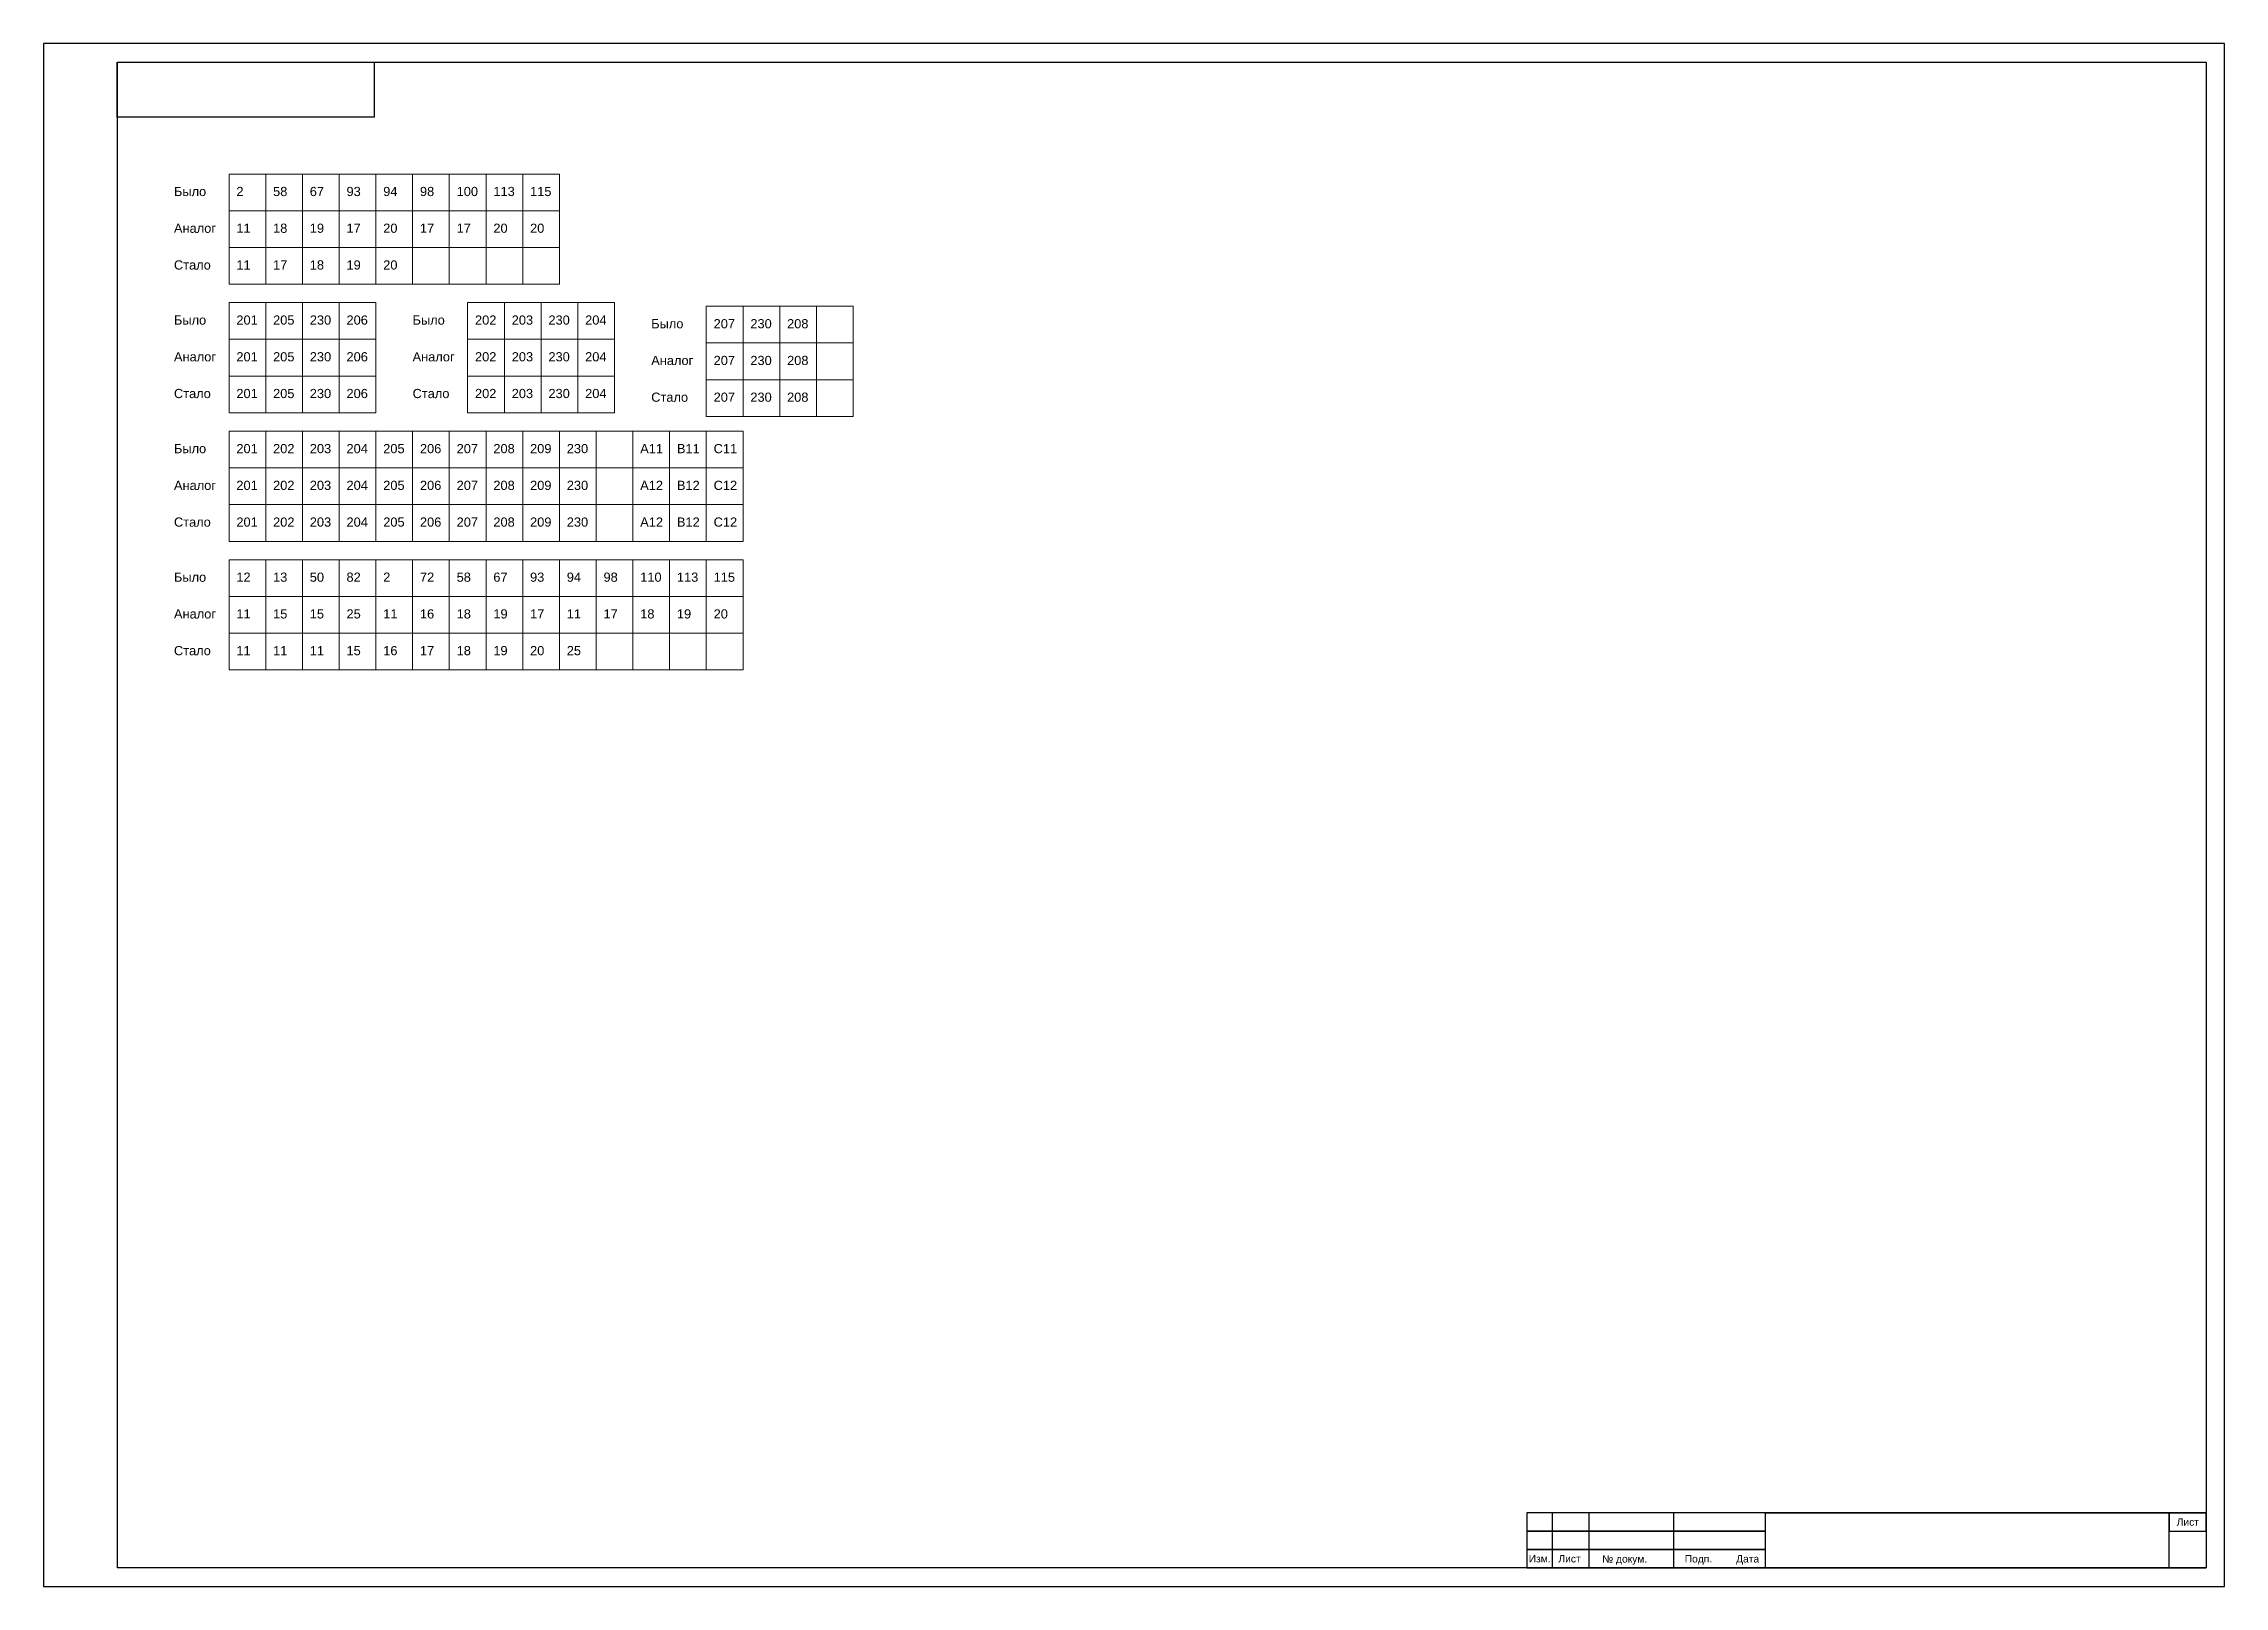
# Model space of a CAD drawing. Header units: millimetres. Extents: x 1900 to 5196, y 1354 to 2616.
# Drawn here: x 2574 to 3168, y 1356 to 1776 of the extents above; entities that cross this region are included whole.
import ezdxf

# ---------------------------------------------------------------- set-up
doc = ezdxf.new("R2010")
doc.units = ezdxf.units.MM
doc.layers.get('0').update_dxf_attribs({"lineweight": 20})
doc.layers.add('Оформление', color=7, linetype='Continuous', lineweight=30)
doc.styles.get("Standard").update_dxf_attribs({"font": 'arial.ttf'})

msp = doc.modelspace()

# ---------------------------------------------------------------- texts
at = {"layer": 'Оформление'}
for s, p in [('Было', (2610, 1734)), ('2', (2627, 1734)), ('58', (2637, 1734)), ('67', (2647, 1734)), ('93', (2657, 1734)), ('94', (2667, 1734)), ('98', (2677, 1734)), ('100', (2687, 1734)), ('113', (2697, 1734)), ('115', (2707, 1734)), ('Аналог', (2610, 1724)), ('11', (2627, 1724)), ('18', (2637, 1724)), ('19', (2647, 1724)), ('17', (2657, 1724)), ('20', (2667, 1724)), ('17', (2677, 1724)), ('17', (2687, 1724)), ('20', (2697, 1724)), ('20', (2707, 1724)), ('Стало', (2610, 1714)), ('11', (2627, 1714)), ('17', (2637, 1714)), ('18', (2647, 1714)), ('19', (2657, 1714)), ('20', (2667, 1714)), ('Было', (2610, 1699)), ('201', (2627, 1699)), ('205', (2637, 1699)), ('230', (2647, 1699)), ('206', (2657, 1699)), ('Было', (2675, 1699)), ('202', (2692, 1699)), ('203', (2702, 1699)), ('230', (2712, 1699)), ('204', (2722, 1699)), ('Было', (2740, 1698)), ('207', (2757, 1698)), ('230', (2767, 1698)), ('208', (2777, 1698)), ('Аналог', (2610, 1689)), ('201', (2627, 1689)), ('205', (2637, 1689)), ('230', (2647, 1689)), ('206', (2657, 1689)), ('Аналог', (2675, 1689)), ('202', (2692, 1689)), ('203', (2702, 1689)), ('230', (2712, 1689)), ('204', (2722, 1689)), ('Аналог', (2740, 1688)), ('207', (2757, 1688)), ('230', (2767, 1688)), ('208', (2777, 1688)), ('Стало', (2610, 1679)), ('201', (2627, 1679)), ('205', (2637, 1679)), ('230', (2647, 1679)), ('206', (2657, 1679)), ('Стало', (2675, 1679)), ('202', (2692, 1679)), ('203', (2702, 1679)), ('230', (2712, 1679)), ('204', (2722, 1679)), ('Стало', (2740, 1678)), ('207', (2757, 1678)), ('230', (2767, 1678)), ('208', (2777, 1678)), ('Было', (2610, 1664)), ('201', (2627, 1664)), ('202', (2637, 1664)), ('203', (2647, 1664)), ('204', (2657, 1664)), ('205', (2667, 1664)), ('206', (2677, 1664)), ('207', (2687, 1664)), ('208', (2697, 1664)), ('209', (2707, 1664)), ('230', (2717, 1664)), ('A11', (2737, 1664)), ('B11', (2747, 1664)), ('C11', (2757, 1664)), ('Аналог', (2610, 1654)), ('201', (2627, 1654)), ('202', (2637, 1654)), ('203', (2647, 1654)), ('204', (2657, 1654)), ('205', (2667, 1654)), ('206', (2677, 1654)), ('207', (2687, 1654)), ('208', (2697, 1654)), ('209', (2707, 1654)), ('230', (2717, 1654)), ('А12', (2737, 1654)), ('В12', (2747, 1654)), ('С12', (2757, 1654)), ('Стало', (2610, 1644)), ('201', (2627, 1644)), ('202', (2637, 1644)), ('203', (2647, 1644)), ('204', (2657, 1644)), ('205', (2667, 1644)), ('206', (2677, 1644)), ('207', (2687, 1644)), ('208', (2697, 1644)), ('209', (2707, 1644)), ('230', (2717, 1644)), ('А12', (2737, 1644)), ('В12', (2747, 1644)), ('С12', (2757, 1644)), ('Было', (2610, 1629)), ('12', (2627, 1629)), ('13', (2637, 1629)), ('50', (2647, 1629)), ('82', (2657, 1629)), ('2', (2667, 1629)), ('72', (2677, 1629)), ('58', (2687, 1629)), ('67', (2697, 1629)), ('93', (2707, 1629)), ('94', (2717, 1629)), ('98', (2727, 1629)), ('110', (2737, 1629)), ('113', (2747, 1629)), ('115', (2757, 1629)), ('Аналог', (2610, 1619)), ('11', (2627, 1619)), ('15', (2637, 1619)), ('15', (2647, 1619)), ('25', (2657, 1619)), ('11', (2667, 1619)), ('16', (2677, 1619)), ('18', (2687, 1619)), ('19', (2697, 1619)), ('17', (2707, 1619)), ('11', (2717, 1619)), ('17', (2727, 1619)), ('18', (2737, 1619)), ('19', (2747, 1619)), ('20', (2757, 1619)), ('Стало', (2610, 1609)), ('11', (2627, 1609)), ('11', (2637, 1609)), ('11', (2647, 1609)), ('15', (2657, 1609)), ('16', (2667, 1609)), ('17', (2677, 1609)), ('18', (2687, 1609)), ('19', (2697, 1609)), ('20', (2707, 1609)), ('25', (2717, 1609))]:
    msp.add_text(s, height=2.5).set_placement(p)
for s, p in [('Лист', (3155.5, 1372)), ('Изм.', (2979, 1362.02)), ('Лист', (2987.1, 1362.01)), ('№ докум.', (2999.02, 1361.99)), ('Подп.', (3021.5, 1362)), ('Дата', (3035.5, 1362))]:
    msp.add_text(s, height=2, dxfattribs=at).set_placement(p)

# ---------------------------------------------------------------- linework, layer by layer
for points in [[(2625, 1740), (2635, 1740), (2635, 1730), (2625, 1730)], [(2635, 1740), (2645, 1740), (2645, 1730), (2635, 1730)], [(2645, 1740), (2655, 1740), (2655, 1730), (2645, 1730)], [(2655, 1740), (2665, 1740), (2665, 1730), (2655, 1730)], [(2665, 1740), (2675, 1740), (2675, 1730), (2665, 1730)], [(2675, 1740), (2685, 1740), (2685, 1730), (2675, 1730)], [(2685, 1740), (2695, 1740), (2695, 1730), (2685, 1730)], [(2695, 1740), (2705, 1740), (2705, 1730), (2695, 1730)], [(2705, 1740), (2715, 1740), (2715, 1730), (2705, 1730)], [(2625, 1730), (2635, 1730), (2635, 1720), (2625, 1720)], [(2635, 1730), (2645, 1730), (2645, 1720), (2635, 1720)], [(2645, 1730), (2655, 1730), (2655, 1720), (2645, 1720)], [(2655, 1730), (2665, 1730), (2665, 1720), (2655, 1720)], [(2665, 1730), (2675, 1730), (2675, 1720), (2665, 1720)], [(2675, 1730), (2685, 1730), (2685, 1720), (2675, 1720)], [(2685, 1730), (2695, 1730), (2695, 1720), (2685, 1720)], [(2695, 1730), (2705, 1730), (2705, 1720), (2695, 1720)], [(2705, 1730), (2715, 1730), (2715, 1720), (2705, 1720)], [(2625, 1720), (2635, 1720), (2635, 1710), (2625, 1710)], [(2635, 1720), (2645, 1720), (2645, 1710), (2635, 1710)], [(2645, 1720), (2655, 1720), (2655, 1710), (2645, 1710)], [(2655, 1720), (2665, 1720), (2665, 1710), (2655, 1710)], [(2665, 1720), (2675, 1720), (2675, 1710), (2665, 1710)], [(2675, 1720), (2685, 1720), (2685, 1710), (2675, 1710)], [(2685, 1720), (2695, 1720), (2695, 1710), (2685, 1710)], [(2695, 1720), (2705, 1720), (2705, 1710), (2695, 1710)], [(2705, 1720), (2715, 1720), (2715, 1710), (2705, 1710)], [(2625, 1705), (2635, 1705), (2635, 1695), (2625, 1695)], [(2635, 1705), (2645, 1705), (2645, 1695), (2635, 1695)], [(2645, 1705), (2655, 1705), (2655, 1695), (2645, 1695)], [(2655, 1705), (2665, 1705), (2665, 1695), (2655, 1695)], [(2690, 1705), (2700, 1705), (2700, 1695), (2690, 1695)], [(2700, 1705), (2710, 1705), (2710, 1695), (2700, 1695)], [(2710, 1705), (2720, 1705), (2720, 1695), (2710, 1695)], [(2720, 1705), (2730, 1705), (2730, 1695), (2720, 1695)], [(2755, 1704), (2765, 1704), (2765, 1694), (2755, 1694)], [(2765, 1704), (2775, 1704), (2775, 1694), (2765, 1694)], [(2775, 1704), (2785, 1704), (2785, 1694), (2775, 1694)], [(2785, 1704), (2795, 1704), (2795, 1694), (2785, 1694)], [(2625, 1695), (2635, 1695), (2635, 1685), (2625, 1685)], [(2635, 1695), (2645, 1695), (2645, 1685), (2635, 1685)], [(2645, 1695), (2655, 1695), (2655, 1685), (2645, 1685)], [(2655, 1695), (2665, 1695), (2665, 1685), (2655, 1685)], [(2690, 1695), (2700, 1695), (2700, 1685), (2690, 1685)], [(2700, 1695), (2710, 1695), (2710, 1685), (2700, 1685)], [(2710, 1695), (2720, 1695), (2720, 1685), (2710, 1685)], [(2720, 1695), (2730, 1695), (2730, 1685), (2720, 1685)], [(2755, 1694), (2765, 1694), (2765, 1684), (2755, 1684)], [(2765, 1694), (2775, 1694), (2775, 1684), (2765, 1684)], [(2775, 1694), (2785, 1694), (2785, 1684), (2775, 1684)], [(2785, 1694), (2795, 1694), (2795, 1684), (2785, 1684)], [(2625, 1685), (2635, 1685), (2635, 1675), (2625, 1675)], [(2625, 1685), (2635, 1685), (2635, 1675), (2625, 1675)], [(2635, 1685), (2645, 1685), (2645, 1675), (2635, 1675)], [(2635, 1685), (2645, 1685), (2645, 1675), (2635, 1675)], [(2645, 1685), (2655, 1685), (2655, 1675), (2645, 1675)], [(2645, 1685), (2655, 1685), (2655, 1675), (2645, 1675)], [(2655, 1685), (2665, 1685), (2665, 1675), (2655, 1675)], [(2655, 1685), (2665, 1685), (2665, 1675), (2655, 1675)], [(2690, 1685), (2700, 1685), (2700, 1675), (2690, 1675)], [(2690, 1685), (2700, 1685), (2700, 1675), (2690, 1675)], [(2700, 1685), (2710, 1685), (2710, 1675), (2700, 1675)], [(2700, 1685), (2710, 1685), (2710, 1675), (2700, 1675)], [(2710, 1685), (2720, 1685), (2720, 1675), (2710, 1675)], [(2710, 1685), (2720, 1685), (2720, 1675), (2710, 1675)], [(2720, 1685), (2730, 1685), (2730, 1675), (2720, 1675)], [(2720, 1685), (2730, 1685), (2730, 1675), (2720, 1675)], [(2755, 1684), (2765, 1684), (2765, 1674), (2755, 1674)], [(2755, 1684), (2765, 1684), (2765, 1674), (2755, 1674)], [(2765, 1684), (2775, 1684), (2775, 1674), (2765, 1674)], [(2765, 1684), (2775, 1684), (2775, 1674), (2765, 1674)], [(2775, 1684), (2785, 1684), (2785, 1674), (2775, 1674)], [(2775, 1684), (2785, 1684), (2785, 1674), (2775, 1674)], [(2785, 1684), (2795, 1684), (2795, 1674), (2785, 1674)], [(2785, 1684), (2795, 1684), (2795, 1674), (2785, 1674)], [(2625, 1670), (2635, 1670), (2635, 1660), (2625, 1660)], [(2635, 1670), (2645, 1670), (2645, 1660), (2635, 1660)], [(2645, 1670), (2655, 1670), (2655, 1660), (2645, 1660)], [(2655, 1670), (2665, 1670), (2665, 1660), (2655, 1660)], [(2665, 1670), (2675, 1670), (2675, 1660), (2665, 1660)], [(2675, 1670), (2685, 1670), (2685, 1660), (2675, 1660)], [(2685, 1670), (2695, 1670), (2695, 1660), (2685, 1660)], [(2695, 1670), (2705, 1670), (2705, 1660), (2695, 1660)], [(2705, 1670), (2715, 1670), (2715, 1660), (2705, 1660)], [(2715, 1670), (2725, 1670), (2725, 1660), (2715, 1660)], [(2725, 1670), (2735, 1670), (2735, 1660), (2725, 1660)], [(2735, 1670), (2745, 1670), (2745, 1660), (2735, 1660)], [(2745, 1670), (2755, 1670), (2755, 1660), (2745, 1660)], [(2755, 1670), (2765, 1670), (2765, 1660), (2755, 1660)], [(2625, 1660), (2635, 1660), (2635, 1650), (2625, 1650)], [(2635, 1660), (2645, 1660), (2645, 1650), (2635, 1650)], [(2645, 1660), (2655, 1660), (2655, 1650), (2645, 1650)], [(2655, 1660), (2665, 1660), (2665, 1650), (2655, 1650)], [(2665, 1660), (2675, 1660), (2675, 1650), (2665, 1650)], [(2675, 1660), (2685, 1660), (2685, 1650), (2675, 1650)], [(2685, 1660), (2695, 1660), (2695, 1650), (2685, 1650)], [(2695, 1660), (2705, 1660), (2705, 1650), (2695, 1650)], [(2705, 1660), (2715, 1660), (2715, 1650), (2705, 1650)], [(2705, 1660), (2715, 1660), (2715, 1650), (2705, 1650)], [(2725, 1660), (2735, 1660), (2735, 1650), (2725, 1650)], [(2735, 1660), (2745, 1660), (2745, 1650), (2735, 1650)], [(2745, 1660), (2755, 1660), (2755, 1650), (2745, 1650)], [(2755, 1660), (2765, 1660), (2765, 1650), (2755, 1650)], [(2625, 1650), (2635, 1650), (2635, 1640), (2625, 1640)], [(2635, 1650), (2645, 1650), (2645, 1640), (2635, 1640)], [(2645, 1650), (2655, 1650), (2655, 1640), (2645, 1640)], [(2655, 1650), (2665, 1650), (2665, 1640), (2655, 1640)], [(2665, 1650), (2675, 1650), (2675, 1640), (2665, 1640)], [(2675, 1650), (2685, 1650), (2685, 1640), (2675, 1640)], [(2685, 1650), (2695, 1650), (2695, 1640), (2685, 1640)], [(2695, 1650), (2705, 1650), (2705, 1640), (2695, 1640)], [(2705, 1650), (2715, 1650), (2715, 1640), (2705, 1640)], [(2715, 1650), (2725, 1650), (2725, 1640), (2715, 1640)], [(2725, 1650), (2735, 1650), (2735, 1640), (2725, 1640)], [(2735, 1650), (2745, 1650), (2745, 1640), (2735, 1640)], [(2745, 1650), (2755, 1650), (2755, 1640), (2745, 1640)], [(2755, 1650), (2765, 1650), (2765, 1640), (2755, 1640)], [(2625, 1635), (2635, 1635), (2635, 1625), (2625, 1625)], [(2635, 1635), (2645, 1635), (2645, 1625), (2635, 1625)], [(2645, 1635), (2655, 1635), (2655, 1625), (2645, 1625)], [(2655, 1635), (2665, 1635), (2665, 1625), (2655, 1625)], [(2665, 1635), (2675, 1635), (2675, 1625), (2665, 1625)], [(2675, 1635), (2685, 1635), (2685, 1625), (2675, 1625)], [(2685, 1635), (2695, 1635), (2695, 1625), (2685, 1625)], [(2695, 1635), (2705, 1635), (2705, 1625), (2695, 1625)], [(2705, 1635), (2715, 1635), (2715, 1625), (2705, 1625)], [(2715, 1635), (2725, 1635), (2725, 1625), (2715, 1625)], [(2725, 1635), (2735, 1635), (2735, 1625), (2725, 1625)], [(2735, 1635), (2745, 1635), (2745, 1625), (2735, 1625)], [(2745, 1635), (2755, 1635), (2755, 1625), (2745, 1625)], [(2755, 1635), (2765, 1635), (2765, 1625), (2755, 1625)], [(2625, 1625), (2635, 1625), (2635, 1615), (2625, 1615)], [(2635, 1625), (2645, 1625), (2645, 1615), (2635, 1615)], [(2645, 1625), (2655, 1625), (2655, 1615), (2645, 1615)], [(2655, 1625), (2665, 1625), (2665, 1615), (2655, 1615)], [(2665, 1625), (2675, 1625), (2675, 1615), (2665, 1615)], [(2675, 1625), (2685, 1625), (2685, 1615), (2675, 1615)], [(2685, 1625), (2695, 1625), (2695, 1615), (2685, 1615)], [(2695, 1625), (2705, 1625), (2705, 1615), (2695, 1615)], [(2705, 1625), (2715, 1625), (2715, 1615), (2705, 1615)], [(2715, 1625), (2725, 1625), (2725, 1615), (2715, 1615)], [(2725, 1625), (2735, 1625), (2735, 1615), (2725, 1615)], [(2735, 1625), (2745, 1625), (2745, 1615), (2735, 1615)], [(2745, 1625), (2755, 1625), (2755, 1615), (2745, 1615)], [(2755, 1625), (2765, 1625), (2765, 1615), (2755, 1615)], [(2625, 1615), (2635, 1615), (2635, 1605), (2625, 1605)], [(2635, 1615), (2645, 1615), (2645, 1605), (2635, 1605)], [(2645, 1615), (2655, 1615), (2655, 1605), (2645, 1605)], [(2655, 1615), (2665, 1615), (2665, 1605), (2655, 1605)], [(2665, 1615), (2675, 1615), (2675, 1605), (2665, 1605)], [(2675, 1615), (2685, 1615), (2685, 1605), (2675, 1605)], [(2685, 1615), (2695, 1615), (2695, 1605), (2685, 1605)], [(2695, 1615), (2705, 1615), (2705, 1605), (2695, 1605)], [(2705, 1615), (2715, 1615), (2715, 1605), (2705, 1605)], [(2715, 1615), (2725, 1615), (2725, 1605), (2715, 1605)], [(2725, 1615), (2735, 1615), (2735, 1605), (2725, 1605)], [(2735, 1615), (2745, 1615), (2745, 1605), (2735, 1605)], [(2745, 1615), (2755, 1615), (2755, 1605), (2745, 1605)], [(2755, 1615), (2765, 1615), (2765, 1605), (2755, 1605)]]:
    msp.add_lwpolyline(points, close=True)
at = {"layer": 'Оформление'}
for p, q in [((2594.5, 1770.5), (2594.5, 1360.5)), ((2594.5, 1770.5), (3163.5, 1770.5)), ((3163.5, 1770.5), (3163.5, 1360.5)), ((3163.5, 1360.5), (2594.5, 1360.5)), ((2978.5, 1360.5), (3163.5, 1360.5)), ((2978.5, 1360.5), (3163.5, 1360.5)), ((2978.5, 1360.5), (3163.5, 1360.5))]:
    msp.add_line(p, q, dxfattribs=at)
at = {"layer": 'Оформление', "lineweight": 35}
msp.add_line((3043.5, 1375.5), (3163.5, 1375.5), dxfattribs=at)
at = {"layer": 'Оформление'}
for points in [[(2574.5, 1355.5), (3168.5, 1355.5), (3168.5, 1775.5), (2574.5, 1775.5)], [(2594.5, 1770.5), (2664.5, 1770.5), (2664.5, 1755.5), (2594.5, 1755.5)], [(2978.5, 1360.5), (2995.5, 1360.5), (2995.48, 1375.5), (2978.48, 1375.5)], [(2978.5, 1370.5), (3043.5, 1370.5), (3043.5, 1375.5), (2978.5, 1375.5)], [(2978.5, 1360.5), (2985.5, 1360.5), (2985.5, 1375.5), (2978.5, 1375.5)], [(2978.5, 1360.5), (3018.5, 1360.5), (3018.5, 1375.5), (2978.5, 1375.5)], [(3163.5, 1360.5), (3153.5, 1360.5), (3153.5, 1375.5), (3163.5, 1375.5)], [(3163.5, 1375.5), (3153.5, 1375.5), (3153.5, 1370.5), (3163.5, 1370.5)], [(2978.5, 1365.5), (3043.5, 1365.5), (3043.5, 1370.5), (2978.5, 1370.5)], [(2978.5, 1360.5), (3043.5, 1360.5), (3043.5, 1365.5), (2978.5, 1365.5)]]:
    msp.add_lwpolyline(points, close=True, dxfattribs=at)

msp.set_redraw_order([(e.dxf.handle, doc.entitydb.next_handle()) for e in msp.query("TEXT MTEXT ATTDEF DIMENSION ARC_DIMENSION")])  # texts and dimensions are drawn at this point

doc.saveas('drawing.dxf')
